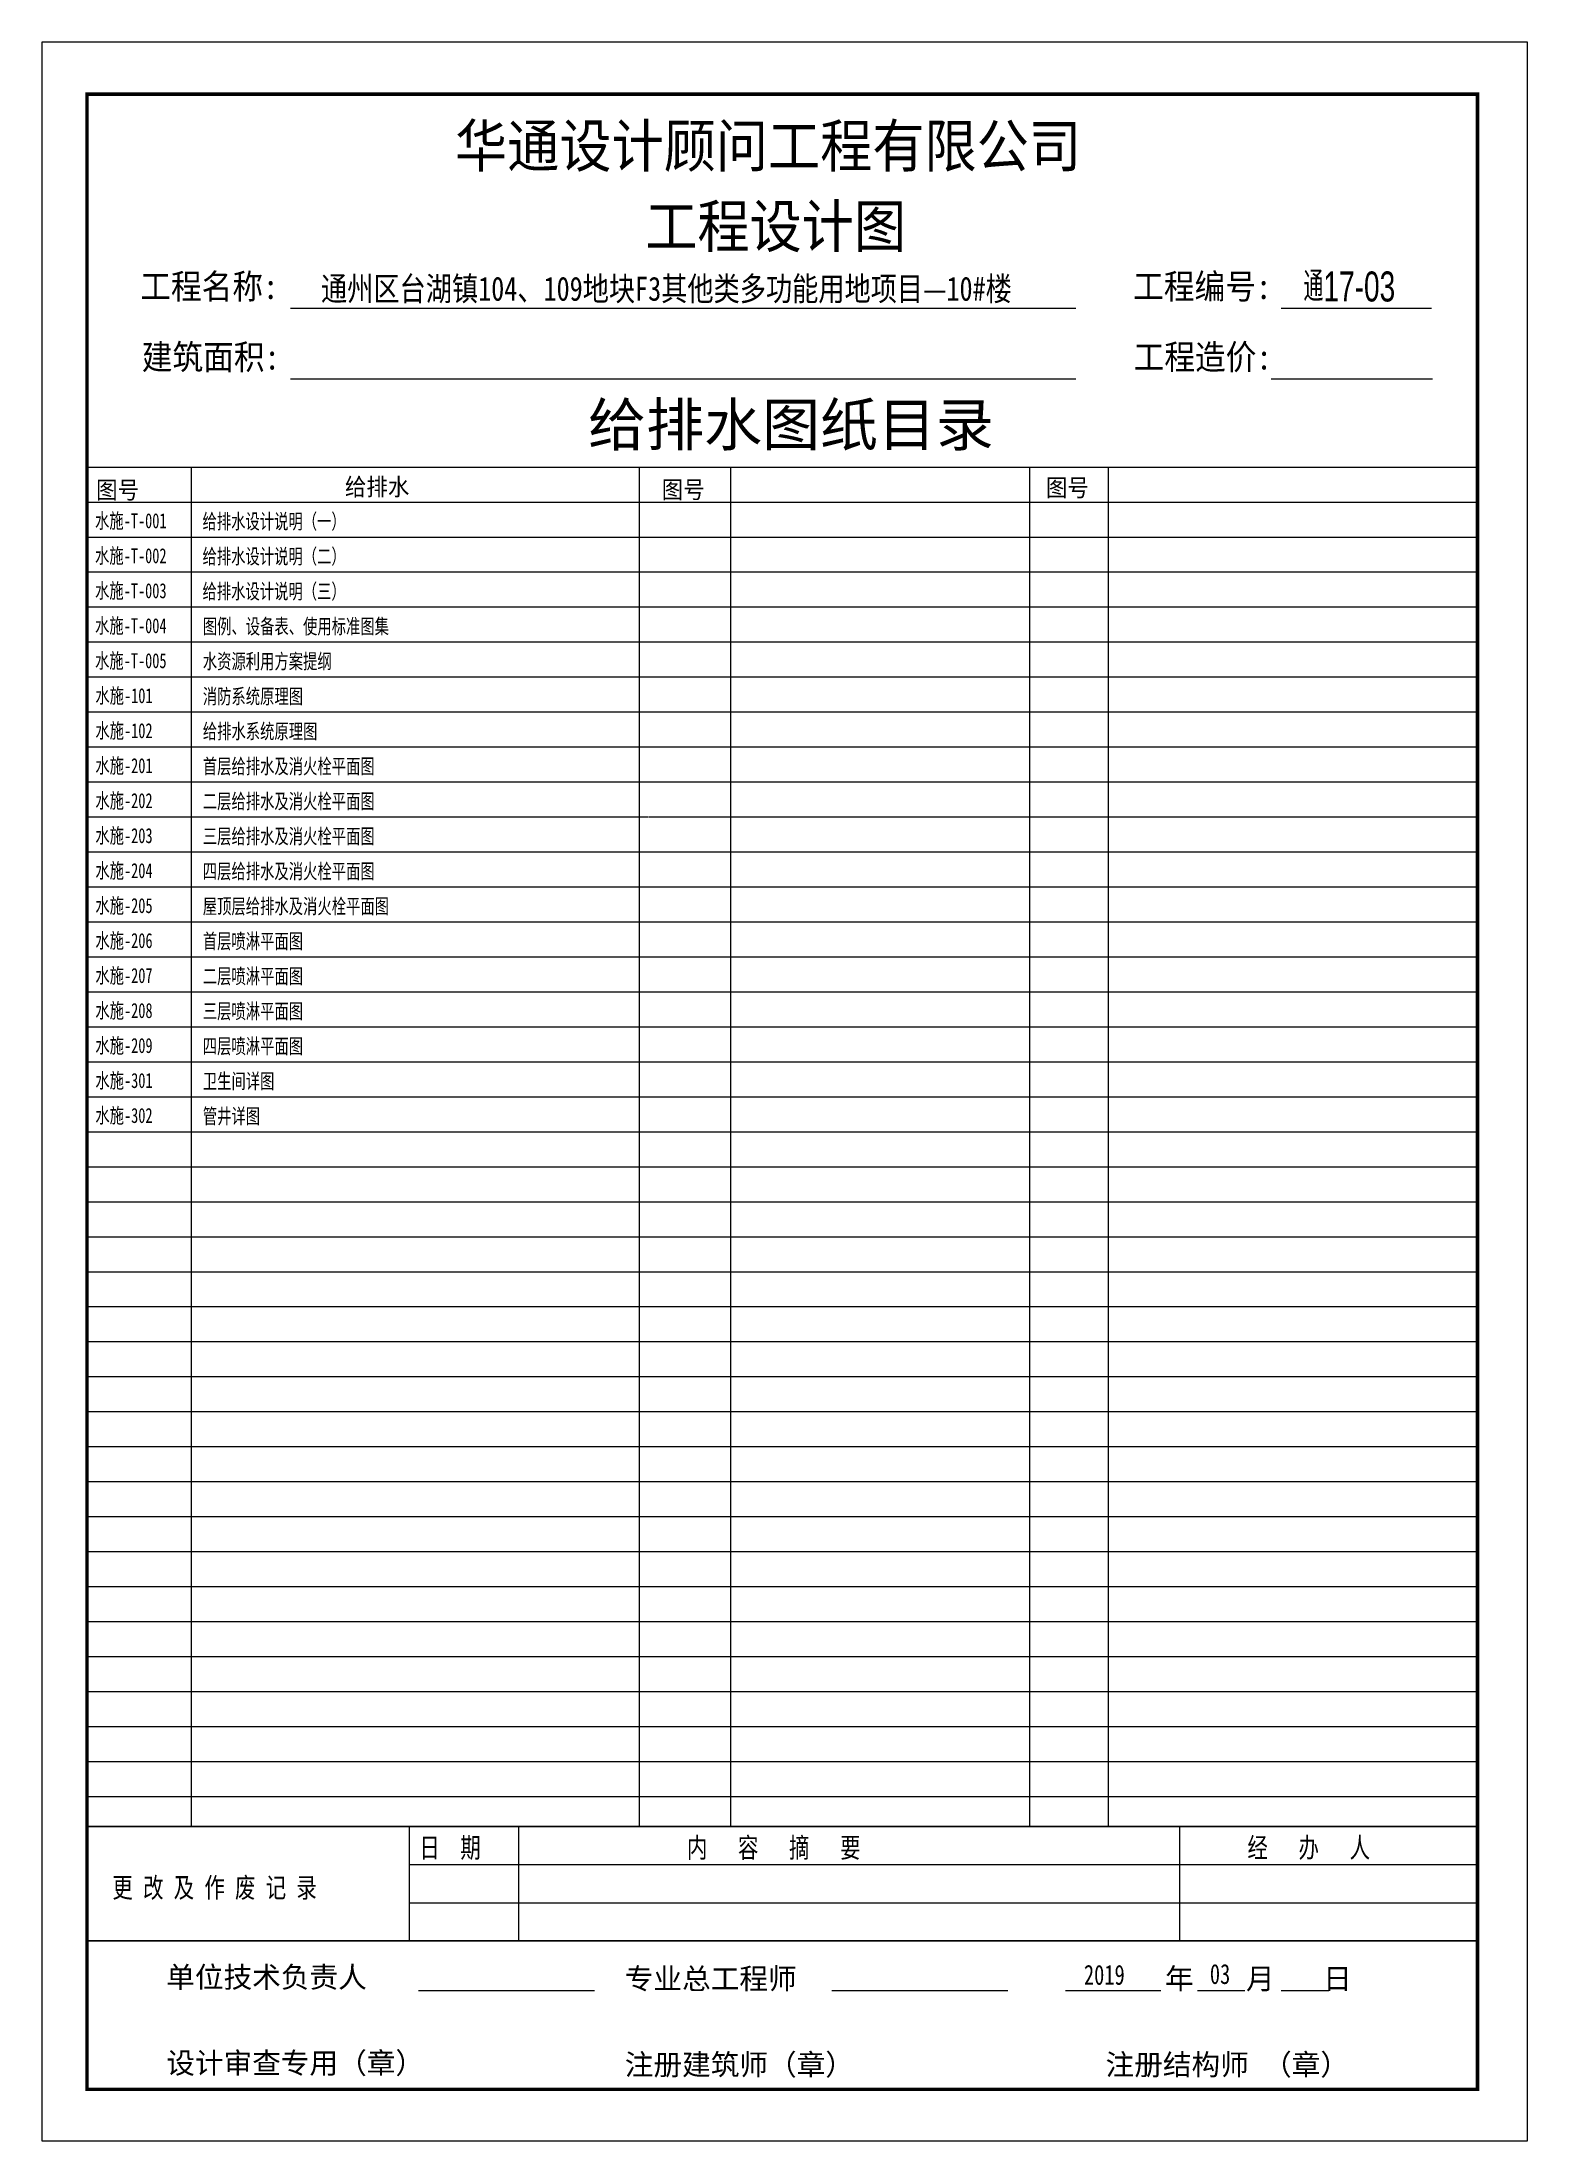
# Model space of a CAD drawing. Extents: x -186750 to 855523, y -12902 to 560425.
# Drawn here: x 7617 to 37317, y 518425 to 560425 of the extents above; entities that cross this region are included whole.
import ezdxf
from ezdxf.enums import TextEntityAlignment as Align

# ---------------------------------------------------------------- set-up
doc = ezdxf.new("R2010")
doc.units = 0
doc.header["$LTSCALE"] = 1000
doc.header["$MEASUREMENT"] = 0
doc.layers.add('水-设备-废水', color=7, linetype='Continuous')
doc.styles.add('-黑体', font='simhei.ttf', dxfattribs={"width": 0.8})
doc.styles.add('_JD', font='ros.shx', dxfattribs={"width": 0.65, "bigfont": 'jd.shx'})
doc.styles.add('H1', font='')
doc.styles.get('H1').set_extended_font_data('SimSun')

msp = doc.modelspace()

# ---------------------------------------------------------------- texts
at = {"layer": '水-设备-废水'}
for s, height, style, width, p in [('华通设计顾问工程有限公司', 850, '-黑体', 0.9, (15876.4, 557922.2)), ('工程设计图', 850, '-黑体', 0.9, (19681.9, 556313.4)), ('工程名称:', 500, '-黑体', 0.9, (9582.4, 555283.9)), ('通州区台湖镇104、109地块F3其他类多功能用地项目—10#楼', 480, '-黑体', 0.8, (13197.5, 555248.4)), ('工程编号:', 500, '-黑体', 0.9, (29440.8, 555283.9)), ('建筑面积:', 500, '-黑体', 0.9, (9611.9, 553871.8)), ('工程造价:', 500, '-黑体', 0.9, (29449.9, 553871.8)), ('图号', 350, '-黑体', 0.9, (8699.2, 551286.9)), ('给排水', 350, '-黑体', 0.9, (13675.9, 551349.9)), ('图号', 350, '-黑体', 0.9, (20011.5, 551294.6)), ('图号', 350, '-黑体', 0.9, (27695.2, 551332.6)), ('水施-201', 300, 'H1', 0.7, (8684.2, 545795.6)), ('首层给排水及消火栓平面图', 300, 'H1', 0.7, (10833.2, 545782.8)), ('水施-202', 300, 'H1', 0.7, (8684.2, 545095.6)), ('二层给排水及消火栓平面图', 300, 'H1', 0.7, (10833.2, 545082.8)), ('水施-203', 300, 'H1', 0.7, (8684.2, 544395.6)), ('三层给排水及消火栓平面图', 300, 'H1', 0.7, (10833.2, 544382.8)), ('水施-204', 300, 'H1', 0.7, (8684.2, 543695.6)), ('四层给排水及消火栓平面图', 300, 'H1', 0.7, (10833.2, 543682.8)), ('水施-205', 300, 'H1', 0.7, (8684.2, 542995.6)), ('屋顶层给排水及消火栓平面图', 300, 'H1', 0.7, (10833.2, 542982.8)), ('水施-206', 300, 'H1', 0.7, (8684.2, 542295.6)), ('首层喷淋平面图', 300, 'H1', 0.7, (10833.2, 542282.8)), ('水施-207', 300, 'H1', 0.7, (8684.2, 541595.6)), ('二层喷淋平面图', 300, 'H1', 0.7, (10833.2, 541582.8)), ('水施-208', 300, 'H1', 0.7, (8684.2, 540895.6)), ('三层喷淋平面图', 300, 'H1', 0.7, (10833.2, 540882.8)), ('水施-209', 300, 'H1', 0.7, (8684.2, 540195.6)), ('四层喷淋平面图', 300, 'H1', 0.7, (10833.2, 540182.8)), ('日  期', 400, '-黑体', 0.75, (15165.8, 524095.7)), ('内   容   摘   要', 400, '-黑体', 0.75, (20515, 524095.7)), ('经   办   人', 400, '-黑体', 0.75, (31726.2, 524095.7)), ('更 改 及 作 废 记 录', 400, '-黑体', 0.75, (9024.4, 523296.4)), ('2019', 400, '-黑体', 0.75, (28455.4, 521550.8)), ('03', 400, '-黑体', 0.75, (30974.4, 521567.6))]:
    msp.add_text(s, height=height, dxfattribs=dict(at, style=style, width=width)).set_placement(p)
at = {"layer": '水-设备-废水', "style": '_JD', "width": 0.7}
msp.add_text('通17-03', height=600, dxfattribs=at).set_placement((33763.8, 555232.9), align=Align.CENTER)
at = {"layer": '水-设备-废水', "style": 'H1'}
for s, height, p in [('给排水图纸目录', 850, (18539.3, 552344.5)), ('单位技术负责人', 420, (10102.6, 521495.2)), ('专业总工程师', 420, (19273, 521463.7)), ('年', 420, (30075.3, 521463.7)), ('月', 420, (31696.4, 521463.7)), ('日', 420, (33241, 521463.7)), ('设计审查专用（章）', 420, (10102.6, 519776.2)), ('注册建筑师（章）', 420, (19273, 519744.7)), ('注册结构师 （章）', 420, (28888.9, 519744.7))]:
    msp.add_text(s, height=height, dxfattribs=at).set_placement(p)
at = {"layer": '水-设备-废水', "color": 2, "style": 'H1', "width": 0.7}
for s, p in [('水施-T-001', (8678, 550695.6)), ('给排水设计说明（一） ', (10827, 550682.8)), ('水施-T-002', (8678, 549995.6)), ('给排水设计说明（二） ', (10827, 549982.8)), ('水施-T-003', (8678, 549295.6)), ('给排水设计说明（三）', (10827, 549282.8)), ('水施-T-004', (8678, 548595.6)), ('图例、设备表、使用标准图集', (10833.2, 548582.8)), ('水施-T-005', (8678, 547895.6)), ('水资源利用方案提纲', (10833.2, 547882.8))]:
    msp.add_text(s, height=300, dxfattribs=at).set_placement(p)
at = {"layer": '水-设备-废水', "color": 3, "style": 'H1', "width": 0.7}
for s, p in [('水施-101', (8684.2, 547195.6)), ('消防系统原理图', (10833.2, 547182.8)), ('水施-102', (8684.2, 546495.6)), ('给排水系统原理图', (10833.2, 546482.8))]:
    msp.add_text(s, height=300, dxfattribs=at).set_placement(p)
at = {"layer": '水-设备-废水', "color": 1, "style": 'H1', "width": 0.7}
for s, p in [('水施-301', (8684.2, 539495.6)), ('卫生间详图', (10833.2, 539482.8)), ('水施-302', (8684.2, 538795.6)), ('管井详图', (10833.2, 538782.8))]:
    msp.add_text(s, height=300, dxfattribs=at).set_placement(p)

# ---------------------------------------------------------------- linework, layer by layer
at = {"layer": '水-设备-废水', "color": 4}
for p, q in [((12589.1, 555096.6), (28290.7, 555096.6)), ((32402.2, 555096.6), (35408.8, 555096.6)), ((12589.1, 553684.6), (28290.7, 553684.6)), ((12589.1, 553684.6), (24623.3, 553684.6)), ((32199, 553684.6), (35430.1, 553684.6)), ((32199, 553684.6), (35408.8, 553684.6)), ((14960.3, 524720.2), (14960.3, 522429.3)), ((17146.7, 524720.2), (17146.7, 522429.3)), ((14960.3, 523956.6), (36325.4, 523956.6)), ((14960.3, 523193), (36325.4, 523193)), ((15144.5, 521434.4), (18668.2, 521434.4)), ((23411.5, 521434.3), (26935.3, 521434.3)), ((28086.6, 521434.3), (29996, 521434.3)), ((30724.7, 521434.3), (31674.7, 521434.3)), ((32401.5, 521434.3), (33351.4, 521434.3))]:
    msp.add_line(p, q, dxfattribs=at)
at = {"layer": '水-设备-废水'}
for p, q in [((8510.5, 551920.2), (36318.8, 551920.2)), ((10609.8, 524720.2), (10609.8, 551920.2)), ((19559.2, 551920.2), (19559.2, 524720.2)), ((21396.4, 524720.2), (21396.4, 551920.2)), ((27368.3, 551920.2), (27368.3, 524720.2)), ((28944.9, 524720.2), (28944.9, 551920.2)), ((8510.5, 551220.2), (36318.8, 551220.2)), ((8510.5, 550520.2), (19753.1, 550520.2)), ((19753.1, 550520.2), (36318.8, 550520.2)), ((8510.5, 549820.2), (19753.1, 549820.2)), ((19753.1, 549820.2), (36318.8, 549820.2)), ((8510.5, 549120.2), (19753.1, 549120.2)), ((19753.1, 549120.2), (36318.8, 549120.2)), ((8510.5, 548420.2), (19753.1, 548420.2)), ((19753.1, 548420.2), (36318.8, 548420.2)), ((8510.5, 547720.2), (19753.1, 547720.2)), ((19753.1, 547720.2), (36318.8, 547720.2)), ((8510.5, 547020.2), (36318.8, 547020.2)), ((8517.1, 546320.2), (19753.1, 546320.2)), ((19753.1, 546320.2), (36318.8, 546320.2)), ((8510.5, 545620.2), (36318.8, 545620.2)), ((8505.4, 544920.2), (19741.3, 544920.2)), ((19753.1, 544920.2), (36318.8, 544920.2)), ((8517.1, 544220.2), (19753.1, 544220.2)), ((19753.1, 544220.2), (36318.8, 544220.2)), ((8510.5, 543520.2), (19753.1, 543520.2)), ((19753.1, 543520.2), (36318.8, 543520.2)), ((8517.1, 542820.2), (36318.8, 542820.2)), ((8510.5, 542120.2), (36318.8, 542120.2)), ((8510.5, 541420.2), (36318.8, 541420.2)), ((8510.5, 540720.2), (36318.8, 540720.2)), ((8510.5, 540020.2), (36318.8, 540020.2)), ((8510.5, 539320.2), (36318.8, 539320.2)), ((8510.5, 538620.2), (36318.8, 538620.2)), ((8510.5, 537920.2), (36318.8, 537920.2)), ((8517.1, 537220.2), (36318.8, 537220.2)), ((8510.5, 536520.2), (36318.8, 536520.2)), ((8510.5, 535820.2), (36318.8, 535820.2)), ((8510.5, 535120.2), (36318.8, 535120.2)), ((8510.5, 534420.2), (36318.8, 534420.2)), ((8517.1, 533720.2), (36318.8, 533720.2)), ((8510.5, 533020.2), (36318.8, 533020.2)), ((8510.5, 532320.2), (36318.8, 532320.2)), ((8510.5, 531620.2), (36318.8, 531620.2)), ((8510.5, 530920.2), (36318.8, 530920.2)), ((8517.1, 530220.2), (36318.8, 530220.2)), ((8517.1, 529520.2), (36318.8, 529520.2)), ((8517.1, 528820.2), (36318.8, 528820.2)), ((8517.1, 528120.2), (36318.8, 528120.2)), ((8517.1, 527420.2), (36318.8, 527420.2)), ((8517.1, 526720.2), (36318.8, 526720.2)), ((8510.5, 526020.2), (36318.8, 526020.2)), ((8517.1, 525320.2), (36318.8, 525320.2)), ((30369.1, 524720.2), (30369.1, 522429.3))]:
    msp.add_line(p, q, dxfattribs=at)
msp.add_lwpolyline([(37317.1, 518425.3), (7617.1, 518425.3), (7617.1, 560425.3), (37317.1, 560425.3)], close=True, dxfattribs=at)
at = {"layer": '水-设备-废水', "color": 4, "const_width": 71.6}
msp.add_lwpolyline([(8517.1, 519458.9), (8517.1, 559381.6), (36325.4, 559381.6), (36325.4, 519458.9)], close=True, dxfattribs=at)
at = {"layer": '水-设备-废水', "color": 4, "const_width": 33.4}
for points in [[(8517.1, 524720.2), (36325.4, 524720.2)], [(8517.1, 522429.3), (36325.4, 522429.3)]]:
    msp.add_lwpolyline(points, dxfattribs=at)

msp.set_redraw_order([(e.dxf.handle, doc.entitydb.next_handle()) for e in msp.query("TEXT MTEXT ATTDEF DIMENSION ARC_DIMENSION")])  # texts and dimensions are drawn at this point

doc.saveas('drawing.dxf')
